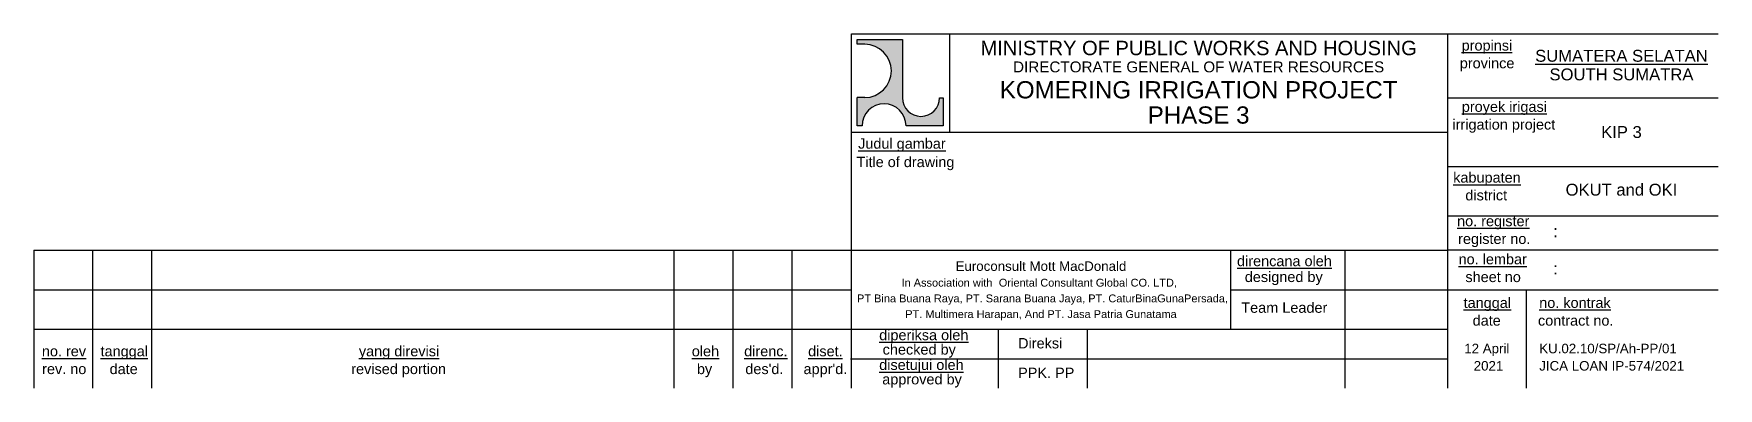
# Model space of a CAD drawing. Header units: inches. Extents: x -49 to 792, y -10 to 584.
# Drawn here: x 428 to 781.7, y 0 to 74.5 of the extents above; entities that cross this region are included whole.
import ezdxf
from ezdxf.enums import TextEntityAlignment as Align

# ---------------------------------------------------------------- set-up
doc = ezdxf.new("R2010")
doc.units = ezdxf.units.IN
doc.header["$MEASUREMENT"] = 0
doc.layers.add('KOP', color=7, linetype='Continuous')
doc.styles.add('Note', font='arial.ttf')

msp = doc.modelspace()

# ---------------------------------------------------------------- texts
at = {"layer": 'KOP', "style": 'Note'}
for s, height, p in [('MINISTRY OF PUBLIC WORKS AND HOUSING', 3.018734153570389, (672.5828938187949, 69.97114503826998)), ('%%USUMATERA SELATAN', 2.496951473304378, (761.3724059700321, 68.59617329094095)), ('DIRECTORATE GENERAL OF WATER RESOURCES', 2.287562781402455, (672.5828938187949, 66.36518439584123)), ('SOUTH SUMATRA', 2.496951473304378, (761.3724059700321, 64.68297933355569)), ('KOMERING IRRIGATION PROJECT', 3.622480984284467, (672.5828938187949, 60.89109063731616)), ('PHASE 3', 3.622480984284467, (672.5828938187949, 55.59029307571347)), ('KIP 3', 2.496951473304378, (761.3724059700321, 52.58557753001196)), ('OKUT and OKI', 2.496951473304378, (761.3724059700321, 40.46629922341543)), ('Euroconsult Mott MacDonald', 2, (639.4729063837254, 24.65310140164728)), ('Oriental Consultant Global CO. LTD,', 1.649999999999999, (649.3248146925314, 21.35310140164728)), (' PT Bina Buana Raya, PT. Sarana Buana Jaya, PT. CaturBinaGunaPersada,', 1.649999999999999, (639.4729063837254, 18.05310140164727)), ('PT. Multimera Harapan, And PT. Jasa Patria Gunatama', 1.649999999999999, (639.4729063837254, 14.75310140164728))]:
    msp.add_text(s, height=height, dxfattribs=at).set_placement(p, align=Align.CENTER)
for s, height, p in [('%%Upropinsi', 2.172130812248151, (727.8130477006284, 70.93984797179183)), ('province', 2.172130812248151, (727.4255905332413, 67.21086517717418)), ('%%Uproyek irigasi', 2.172130812248151, (727.8494665702273, 58.06838958926014)), ('irrigation project', 2.172130812248151, (725.8795839543504, 54.33940679464069)), ('%%UJudul gambar', 2.172130812248151, (601.0813418628363, 50.32663304923465)), ('Title of drawing', 2.172130812248151, (600.7241081074128, 46.45648698797534)), ('%%Ukabupaten', 2.172130812248151, (726.0402274299468, 43.19470269251538)), ('district', 2.172130812248151, (728.5938887225141, 39.46571989789777)), ('%%Uno. register', 2.172130812248151, (726.8566228140064, 34.04166772647506)), ('register no.', 2.172130812248151, (727.0773919074636, 30.3126849318556)), (':', 2.498425134860998, (747.0158084234803, 31.72865363251818)), ('%%Uno. lembar', 2.172130812248151, (727.1670977858934, 26.0327604388782)), ('%%Udirencana oleh', 2.172130812248151, (680.6464054136881, 25.64403430681864)), (':', 2.498425134860998, (747.0158084234803, 23.93188761903991)), (' In Association with', 1.649999999999999, (609.5454280053593, 21.35310140164728)), ('designed by', 2.172130812248151, (682.2767810674868, 22.31571699281122)), ('sheet no', 2.172130812248151, (728.6020968934351, 22.30377764425876)), ('Team Leader', 2.17471627369527, (681.5426529312367, 15.85376602390448)), ('%%Utanggal', 2.172130812248151, (728.2256932881105, 16.87972208822023)), ('%%Uno. kontrak', 2.172130812248151, (744.1024873402864, 16.87972208822023)), ('date', 2.172130812248151, (730.1274190026544, 13.15073929360079)), ('contract no.', 2.172130812248151, (743.840231437321, 13.15073929360079)), ('%%Udiperiksa oleh', 2.17471627369527, (605.4991224904811, 10.10036427760298)), ('Direksi', 2.17471627369527, (634.6697567199594, 8.36986108569937)), ('%%Uno. rev', 2.172130812248151, (429.6696868383105, 6.704056882691531)), ('%%Utanggal', 2.172130812248151, (441.9961056106976, 6.704056882691531)), ('%%Uyang direvisi', 2.172130812248151, (496.2396323942335, 6.704056882691531)), ('%%Uoleh', 2.172130812248151, (566.1523798273369, 6.704056882691531)), ('%%Udirenc', 2.172130812248151, (577.1429340432813, 6.704056882691531)), ('%%Udiset.', 2.172130812248151, (590.5758666369661, 6.704056882691531)), ('checked by', 2.17471627369527, (606.2289726996518, 7.069755364998684)), ('KU.02.10/SP/Ah-PP/01', 2, (744.1042774152291, 7.351760256922318)), ('rev. no', 2.172130812248151, (429.7259903655035, 2.975074088070272)), ('date', 2.172130812248151, (443.8978313252436, 2.975074088070272)), ('revised portion', 2.172130812248151, (494.6349818692183, 2.975074088070272)), ('by', 2.172130812248151, (567.2228876798833, 2.975074088070272)), ("des'd.", 2.172130812248151, (577.3962999156355, 2.975074088070272)), ('%%U.', 2.172130812248151, (585.407699166551, 6.704056882691531)), ("appr'd.", 2.172130812248151, (589.6142616593685, 2.975074088070272)), ('%%Udisetujui oleh', 2.17471627369527, (605.4991224904811, 3.840680518756528)), ('PPK. PP', 2.17471627369527, (634.6697567199594, 2.156207067388379)), ('JICA LOAN IP-574/2021', 2, (744.1042774152291, 3.716492327485923)), ('approved by', 2.17471627369527, (606.1368303114236, 0.8100716061522348))]:
    msp.add_text(s, height=height, dxfattribs=at).set_placement(p)
for s, p in [('12 April', (733.095784929068, 8.351760256922319)), ('2021', (733.4503342114476, 4.716492327485923))]:
    msp.add_text(s, height=2, dxfattribs=at).set_placement(p, align=Align.MIDDLE_CENTER)

# ---------------------------------------------------------------- hatches: boundary and pattern name
at = {"layer": 'KOP'}
msp.add_hatch(color=256, dxfattribs=at).paths.add_polyline_path([(610.3741721695569, 73.29069765709642), (600.900160844273, 73.29069765709642), (600.900160844273, 72.25631986162325), (602.4738408120215, 72.25631986162325, -1), (602.4738408120215, 61.07173644155611), (600.900160844273, 61.07173644155611), (600.900160844273, 55.14210021143867), (601.9345386397481, 55.14210021143867, -1), (611.1313537687897, 55.14210021143867), (618.9554433224325, 55.14210021143867), (618.9554433224325, 61.02497662466641), (618.1768664026098, 61.02497662466641, -1), (610.3741721695569, 61.02497662466641)])

# ---------------------------------------------------------------- linework, layer by layer
for p, q in [((599.6592592377536, 0.0124994318138789), (599.6592592377536, 74.48770070607128)), ((599.6592592377536, 74.48770070607128), (781.7097512414971, 74.48770070607128)), ((620.3468151472498, 53.80014479655333), (620.3468151472498, 74.48770070607128)), ((724.8189724903091, 74.48770070607128), (724.8189724903091, 0.0124994318066172)), ((602.4738408120215, 72.2563198616287), (600.900160844273, 72.2563198616287)), ((602.4738408120215, 61.07173644156157), (600.900160844273, 61.07173644156157)), ((618.1768664026098, 61.02497662467183), (618.9554433224325, 61.02497662467183)), ((724.8189724903091, 61.04078936488187), (781.7097512414971, 61.04078936488187)), ((599.6592592377536, 53.80014479655333), (724.8189724903091, 53.80014479655333)), ((724.8189724903091, 46.55950022822474), (781.7097512414971, 46.55950022822474)), ((724.8189724903091, 36.21572227346758), (781.7097512414971, 36.21572227346758)), ((427.9525451887707, 28.97507770512993), (427.9525451887707, 0.0124994318066172)), ((427.9525451887707, 28.97507770512993), (599.6592592377536, 28.97507770512993)), ((440.3650787344836, 0.0124994318066172), (440.3650787344836, 28.97507770512993)), ((452.7776122801633, 0.0124994318066172), (452.7776122801633, 28.97507770512993)), ((562.4216586006177, 0.0124994318066172), (562.4216586006177, 28.97507770513903)), ((574.8341921463284, 0.0124994318066172), (574.8341921463284, 28.97507770513903)), ((587.246725692039, 0.0124994318066172), (587.246725692039, 28.97507770513903)), ((599.6592592377536, 28.97507770512993), (724.8189724903091, 28.97507770512993)), ((679.3063494893858, 28.97507770512993), (679.3063494893858, 12.42503297751739)), ((703.2710460330222, 28.97507770512993), (703.2710460330222, 0.0124994318066172)), ((427.9525451887707, 20.70005534132093), (599.6592592377536, 20.70005534132639)), ((679.3063494893858, 20.70005534132639), (781.7097512414971, 20.70005534132639)), ((741.3690172179417, 20.70005534132639), (741.3690172179417, 0.0124994318066172)), ((427.9525451887707, 12.42503297751739), (599.6592592377536, 12.42503297751739)), ((599.6592592377536, 12.42503297751739), (724.8189724903091, 12.42503297751739)), ((630.578553212606, -0.0121247197120624), (630.578553212606, 12.41518331690992)), ((649.2549658117127, -0.0121247197120624), (649.2549658117127, 12.41518331690992)), ((599.5102831210656, 6.201529298598927), (724.8189724903091, 6.201529298598927))]:
    msp.add_line(p, q, dxfattribs=at)
for points in [[(600.900160844273, 72.2563198616287), (600.900160844273, 73.29069765710187), (610.3741721695569, 73.29069765710187), (610.3741721695569, 61.02497662467183)], [(601.9345386397481, 55.14210021144413), (600.900160844273, 55.14210021144413), (600.900160844273, 61.07173644156157)], [(618.9554433224325, 61.02497662467183), (618.9554433224325, 55.14210021144413), (611.1313537687897, 55.14210021144413)], [(781.7097512414971, 28.97507770512993), (724.8189724903091, 28.97507770512993)]]:
    msp.add_lwpolyline(points, dxfattribs=at)
for centre, radius, start, end in [((602.4738408120215, 66.66402815159879), 5.592291710031235, 270, 90), ((614.2755192860827, 61.02497662467183), 3.901347116518577, 180, 0), ((606.5329462042689, 55.14210021144413), 4.598407564535264, 0, 180)]:
    msp.add_arc(centre, radius, start, end, dxfattribs=at)

msp.set_redraw_order([(e.dxf.handle, doc.entitydb.next_handle()) for e in msp.query("TEXT MTEXT ATTDEF DIMENSION ARC_DIMENSION")])  # texts and dimensions are drawn at this point

doc.saveas('drawing.dxf')
